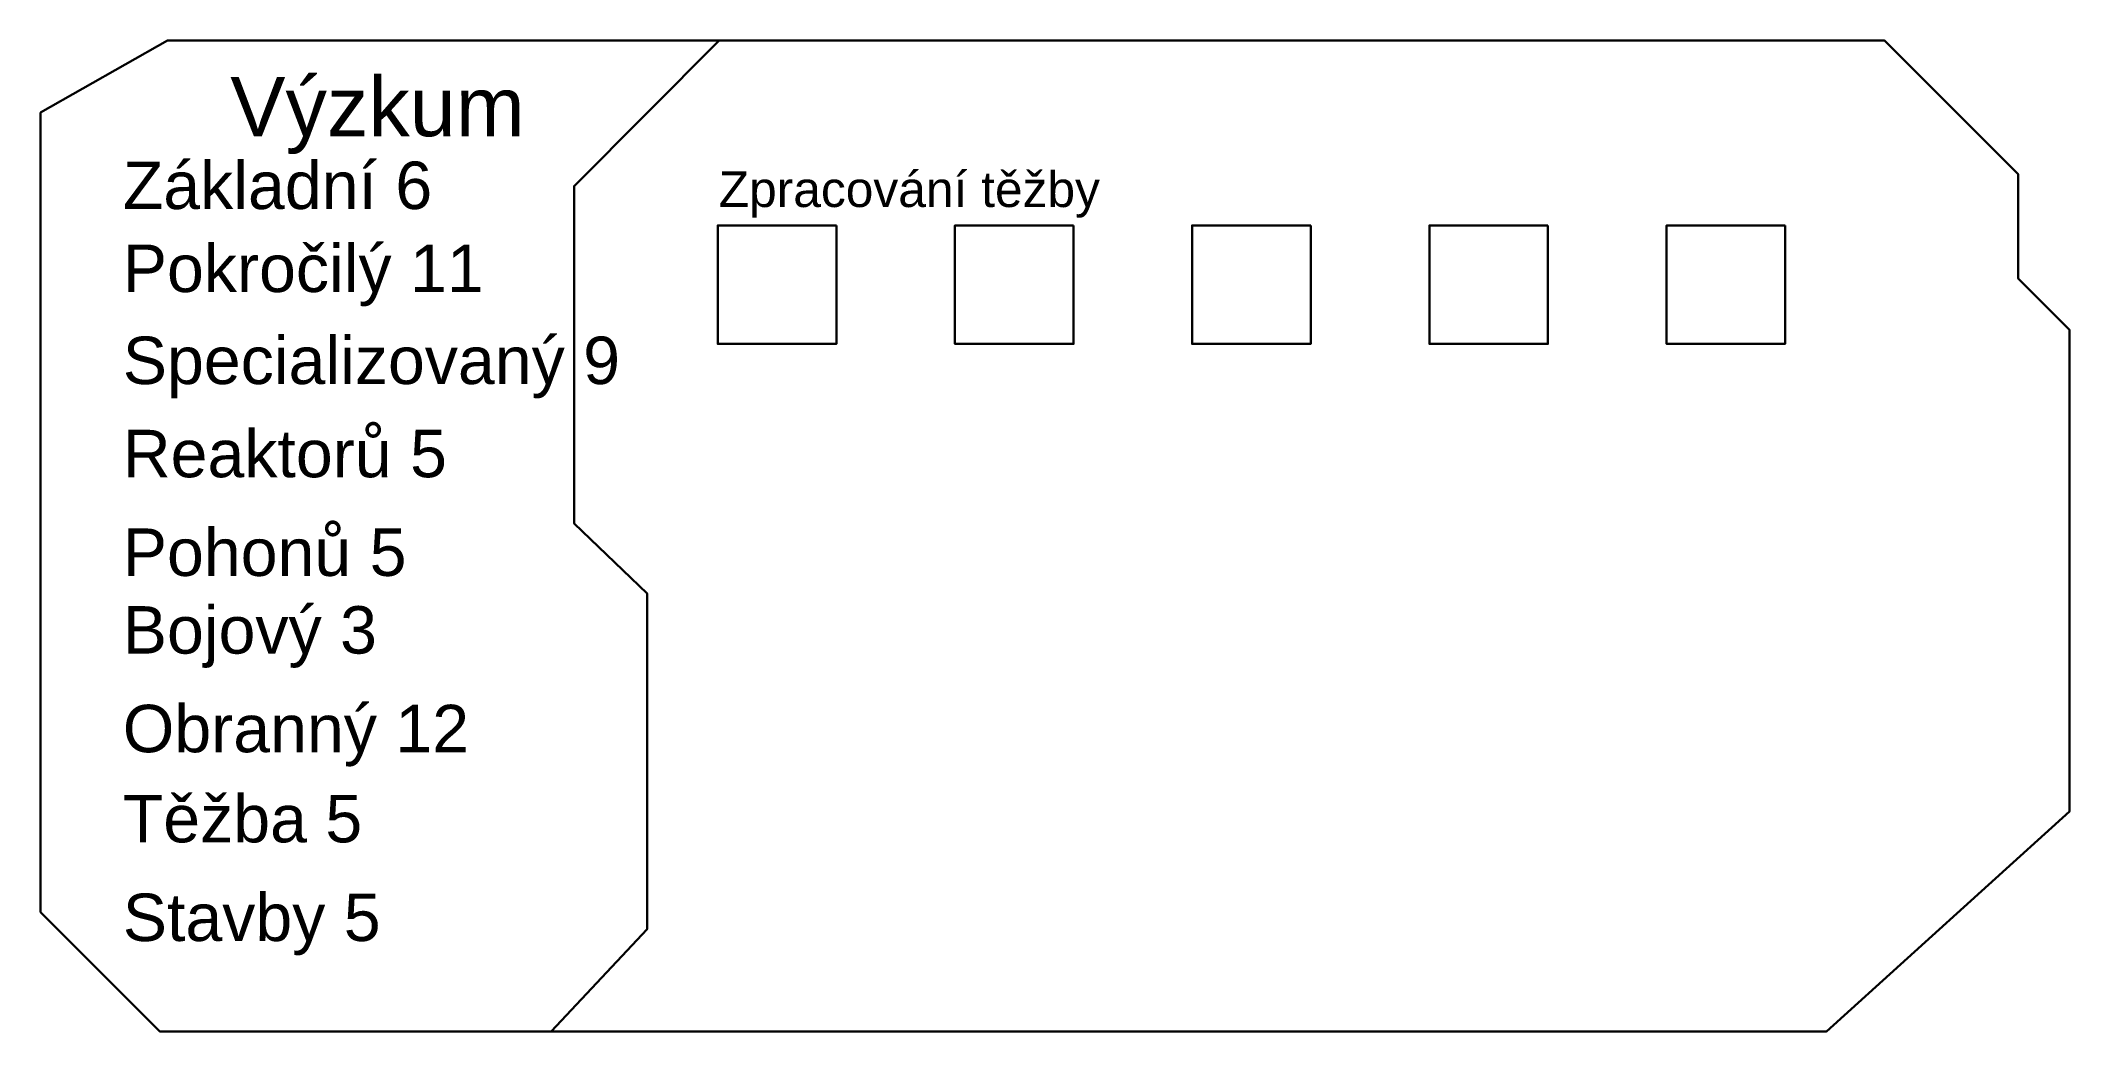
# Model space of a CAD drawing. Header units: millimetres. Extents: x 33057 to 249580, y -15894 to 47997.
# Drawn here: x 64933 to 66644, y -6539 to -5703 of the extents above; entities that cross this region are included whole.
import ezdxf

# ---------------------------------------------------------------- set-up
doc = ezdxf.new("R2010")
doc.units = ezdxf.units.MM
doc.layers.add('Obrys', color=253, linetype='Continuous', lineweight=30)
doc.layers.add('základní', color=4, linetype='Continuous')
doc.styles.get("Standard").update_dxf_attribs({"font": 'arial.ttf'})

msp = doc.modelspace()

# ---------------------------------------------------------------- texts
at = {"layer": 'Obrys', "attachment_point": 1}
for s, width, heights, insert, char_height in [('Výzkum', 273.839, [86], (65093.4, -5733.7), 50), ('Základní 6', 364.439, [86], (65002.8, -5805.1), 40), ('Zpracování těžby', 573.253, [95.2], (65505.3, -5813.4), 30), ('Pokročilý 11', 458.094, [92.1], (65002.8, -5875.1), 40), ('Specializovaný 9', 442.837, [89.1], (65002.8, -5952.7), 40), ('Reaktorů 5', 380.561, [86], (65002.8, -6031.3), 40), ('Pohonů 5', 394.133, [86], (65002.8, -6114.5), 40), ('Bojový 3', 400.278, [86], (65002.8, -6180), 40), ('Obranný 12', 394.133, [86], (65002.8, -6263.2), 40), ('Stavby 5', 394.133, [86], (65002.8, -6422.4), 40)]:
    msp.add_mtext_dynamic_manual_height_columns(s, width=width, gutter_width=12.5, heights=heights, dxfattribs=dict(at, insert=insert, char_height=char_height))
at = {"layer": 'Obrys', "color": 114, "true_color": 0x139b48, "insert": (65002.8, -6339.2), "char_height": 40, "attachment_point": 1}
msp.add_mtext_dynamic_manual_height_columns('Těžba 5', width=378.999, gutter_width=12.5, heights=[86], dxfattribs=at)

# ---------------------------------------------------------------- linework, layer by layer
at = {"layer": 'základní', "lineweight": 30}
for p, q in [((65604.5, -5958.9), (65604.5, -5858.9)), ((65504.5, -5958.9), (65604.5, -5958.9))]:
    msp.add_line(p, q, dxfattribs=at)
at = {"layer": 'základní', "color": 67, "lineweight": 30, "true_color": 0x727430}
for points in [[(65364, -6538.6), (65033.9, -6538.6), (64933.5, -6438), (64933.5, -5763.8), (65040.6, -5703), (65505.7, -5703), (65383.3, -5825.8), (65383.3, -6110.2), (65444.9, -6169.3), (65444.9, -6452.5)], [(65383.3, -5825.8), (65505.7, -5703), (66488.4, -5703), (66600.9, -5815.6), (66600.9, -5903.6), (66644.2, -5946.9), (66644.2, -6353.2), (66439.5, -6538.6), (65364, -6538.6), (65444.9, -6452.5), (65444.9, -6169.3), (65383.3, -6110.2)]]:
    msp.add_lwpolyline(points, close=True, dxfattribs=at)
at = {"layer": 'základní', "lineweight": 30}
for points in [[(65604.5, -5858.9), (65504.5, -5858.9), (65504.5, -5958.9), (65604.5, -5958.9)], [(65804.5, -5858.9), (65704.5, -5858.9), (65704.5, -5958.9), (65804.5, -5958.9)], [(66004.5, -5858.9), (65904.5, -5858.9), (65904.5, -5958.9), (66004.5, -5958.9)], [(66204.5, -5858.9), (66104.5, -5858.9), (66104.5, -5958.9), (66204.5, -5958.9)], [(66404.5, -5858.9), (66304.5, -5858.9), (66304.5, -5958.9), (66404.5, -5958.9)]]:
    msp.add_lwpolyline(points, close=True, dxfattribs=at)

msp.set_redraw_order([(e.dxf.handle, doc.entitydb.next_handle()) for e in msp.query("TEXT MTEXT ATTDEF DIMENSION ARC_DIMENSION")])  # texts and dimensions are drawn at this point

doc.saveas('drawing.dxf')
